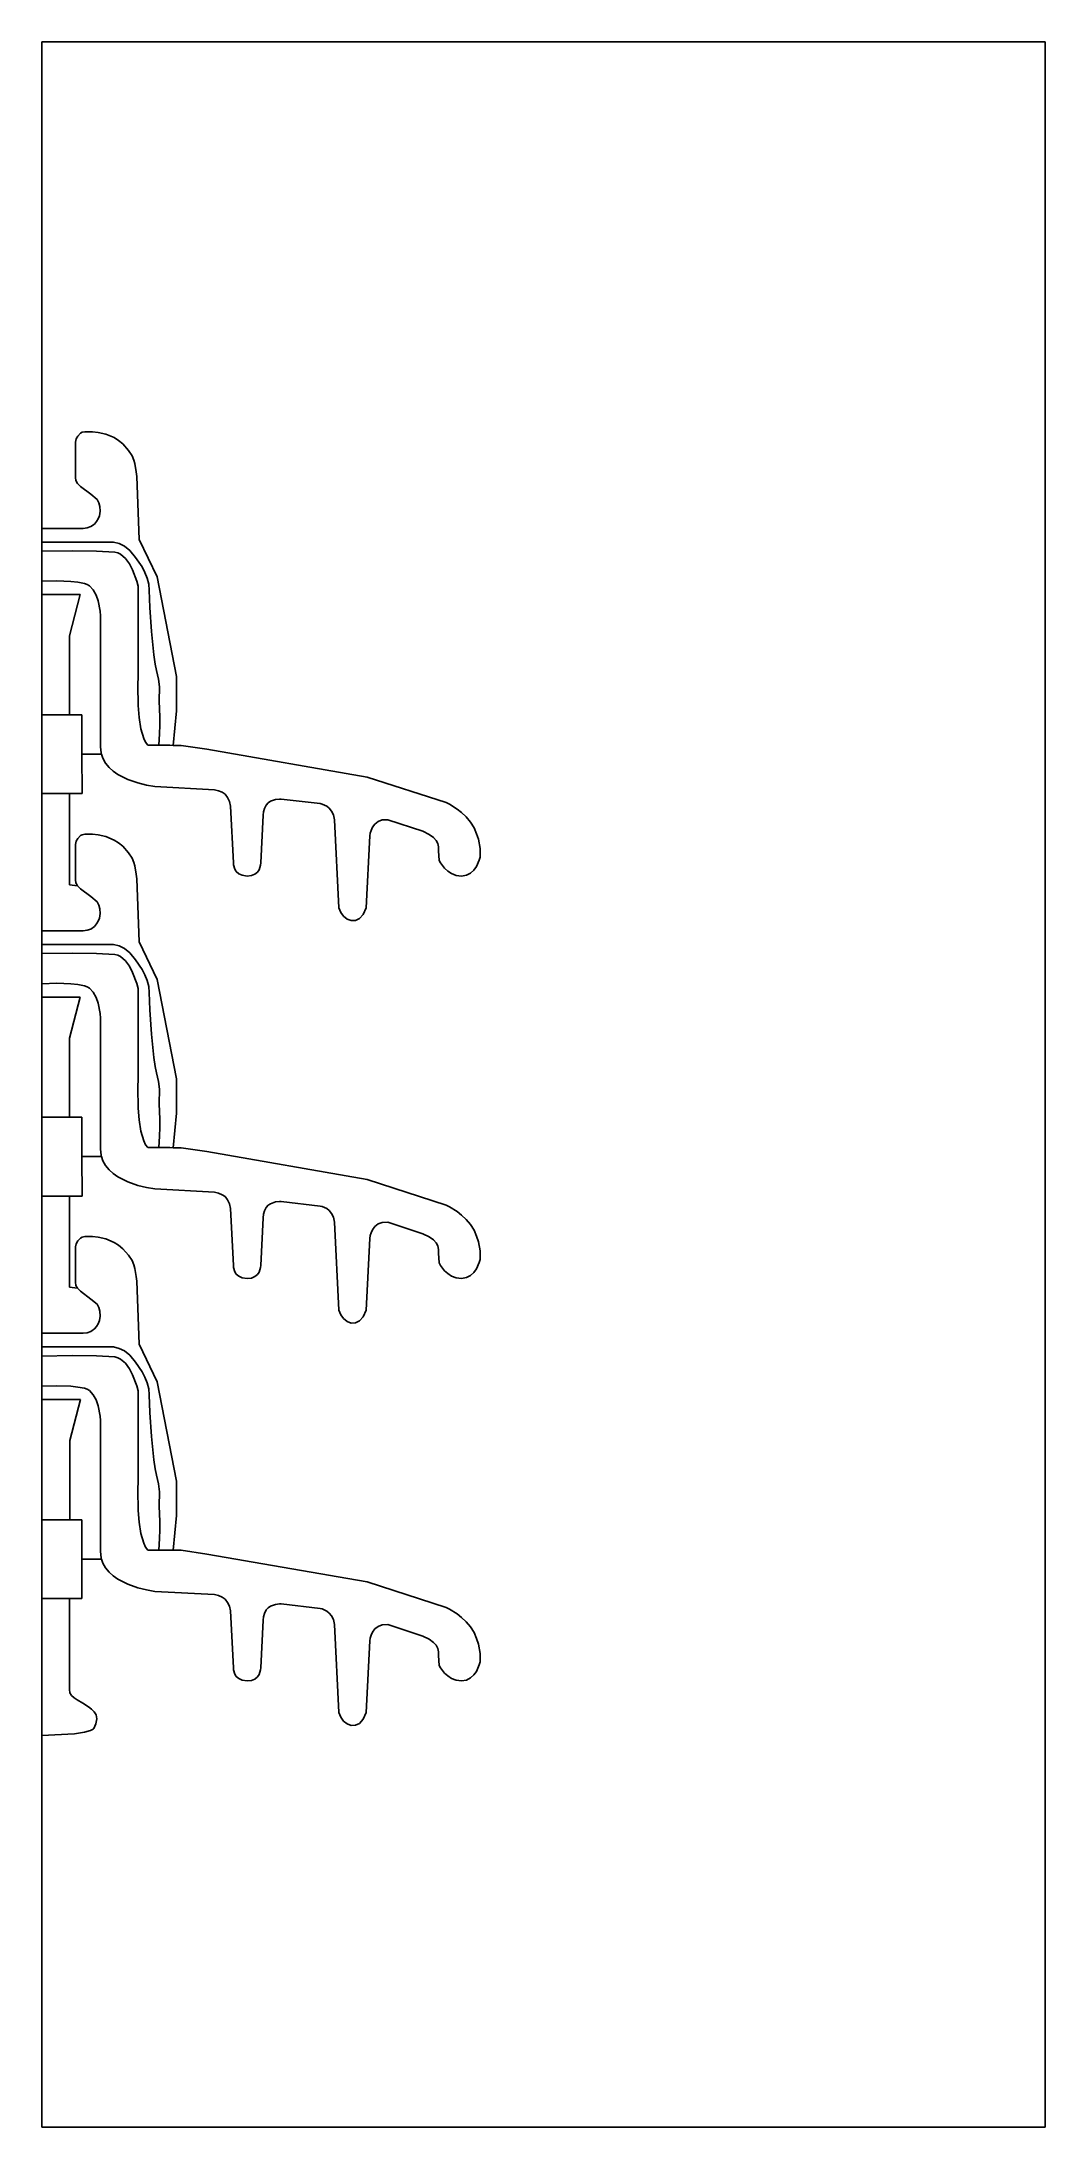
# Model space of a CAD drawing. Extents: x 0 to 292, y 0 to 607.
import ezdxf

# ---------------------------------------------------------------- set-up
doc = ezdxf.new("R2010")
doc.units = 0
for name, color, linetype in [('default', 7, 'CONTINUOUS'), ('layer100', 7, 'CONTINUOUS'), ('layer101', 7, 'CONTINUOUS'), ('layer102', 7, 'CONTINUOUS'), ('layer103', 7, 'CONTINUOUS'), ('layer104', 7, 'CONTINUOUS'), ('layer105', 7, 'CONTINUOUS'), ('layer106', 7, 'CONTINUOUS'), ('layer107', 7, 'CONTINUOUS'), ('layer108', 7, 'CONTINUOUS'), ('layer109', 7, 'CONTINUOUS'), ('layer110', 7, 'CONTINUOUS'), ('layer111', 7, 'CONTINUOUS'), ('layer112', 7, 'CONTINUOUS'), ('layer113', 7, 'CONTINUOUS'), ('layer114', 7, 'CONTINUOUS'), ('layer132', 7, 'CONTINUOUS'), ('layer133', 7, 'CONTINUOUS'), ('layer134', 7, 'CONTINUOUS'), ('layer135', 7, 'CONTINUOUS'), ('layer136', 7, 'CONTINUOUS'), ('layer137', 7, 'CONTINUOUS'), ('layer138', 7, 'CONTINUOUS'), ('layer139', 7, 'CONTINUOUS'), ('layer140', 7, 'CONTINUOUS'), ('layer141', 7, 'CONTINUOUS'), ('layer142', 7, 'CONTINUOUS'), ('layer143', 7, 'CONTINUOUS'), ('layer144', 7, 'CONTINUOUS'), ('layer145', 7, 'CONTINUOUS'), ('layer146', 7, 'CONTINUOUS'), ('layer147', 7, 'CONTINUOUS'), ('layer148', 7, 'CONTINUOUS'), ('layer149', 7, 'CONTINUOUS'), ('layer150', 7, 'CONTINUOUS'), ('layer151', 7, 'CONTINUOUS'), ('layer152', 7, 'CONTINUOUS'), ('layer153', 7, 'CONTINUOUS'), ('layer154', 7, 'CONTINUOUS'), ('layer155', 7, 'CONTINUOUS'), ('layer156', 7, 'CONTINUOUS'), ('layer157', 7, 'CONTINUOUS'), ('layer158', 7, 'CONTINUOUS'), ('layer159', 7, 'CONTINUOUS'), ('layer16', 7, 'CONTINUOUS'), ('layer160', 7, 'CONTINUOUS'), ('layer161', 7, 'CONTINUOUS'), ('layer162', 7, 'CONTINUOUS'), ('layer163', 7, 'CONTINUOUS'), ('layer164', 7, 'CONTINUOUS'), ('layer165', 7, 'CONTINUOUS'), ('layer166', 7, 'CONTINUOUS'), ('layer167', 7, 'CONTINUOUS'), ('layer168', 7, 'CONTINUOUS'), ('layer169', 7, 'CONTINUOUS'), ('layer170', 7, 'CONTINUOUS'), ('layer171', 7, 'CONTINUOUS'), ('layer172', 7, 'CONTINUOUS'), ('layer173', 7, 'CONTINUOUS'), ('layer174', 7, 'CONTINUOUS'), ('layer175', 7, 'CONTINUOUS'), ('layer176', 7, 'CONTINUOUS'), ('layer177', 7, 'CONTINUOUS'), ('layer178', 7, 'CONTINUOUS'), ('layer179', 7, 'CONTINUOUS'), ('layer180', 7, 'CONTINUOUS'), ('layer181', 7, 'CONTINUOUS'), ('layer182', 7, 'CONTINUOUS'), ('layer183', 7, 'CONTINUOUS'), ('layer184', 7, 'CONTINUOUS'), ('layer185', 7, 'CONTINUOUS'), ('layer186', 7, 'CONTINUOUS'), ('layer187', 7, 'CONTINUOUS'), ('layer188', 7, 'CONTINUOUS'), ('layer189', 7, 'CONTINUOUS'), ('layer190', 7, 'CONTINUOUS'), ('layer191', 7, 'CONTINUOUS'), ('layer192', 7, 'CONTINUOUS'), ('layer193', 7, 'CONTINUOUS'), ('layer194', 7, 'CONTINUOUS'), ('layer195', 7, 'CONTINUOUS'), ('layer196', 7, 'CONTINUOUS'), ('layer197', 7, 'CONTINUOUS'), ('layer198', 7, 'CONTINUOUS'), ('layer199', 7, 'CONTINUOUS'), ('layer20', 7, 'CONTINUOUS'), ('layer200', 7, 'CONTINUOUS'), ('layer201', 7, 'CONTINUOUS'), ('layer202', 7, 'CONTINUOUS'), ('layer203', 7, 'CONTINUOUS'), ('layer204', 7, 'CONTINUOUS'), ('layer205', 7, 'CONTINUOUS'), ('layer206', 7, 'CONTINUOUS'), ('layer207', 7, 'CONTINUOUS'), ('layer208', 7, 'CONTINUOUS'), ('layer209', 7, 'CONTINUOUS'), ('layer21', 7, 'CONTINUOUS'), ('layer210', 7, 'CONTINUOUS'), ('layer211', 7, 'CONTINUOUS'), ('layer212', 7, 'CONTINUOUS'), ('layer213', 7, 'CONTINUOUS'), ('layer214', 7, 'CONTINUOUS'), ('layer215', 7, 'CONTINUOUS'), ('layer216', 7, 'CONTINUOUS'), ('layer217', 7, 'CONTINUOUS'), ('layer218', 7, 'CONTINUOUS'), ('layer219', 7, 'CONTINUOUS'), ('layer22', 7, 'CONTINUOUS'), ('layer220', 7, 'CONTINUOUS'), ('layer221', 7, 'CONTINUOUS'), ('layer222', 7, 'CONTINUOUS'), ('layer223', 7, 'CONTINUOUS'), ('layer224', 7, 'CONTINUOUS'), ('layer225', 7, 'CONTINUOUS'), ('layer226', 7, 'CONTINUOUS'), ('layer23', 7, 'CONTINUOUS'), ('layer230', 7, 'CONTINUOUS'), ('layer235', 7, 'CONTINUOUS'), ('layer236', 7, 'CONTINUOUS'), ('layer237', 7, 'CONTINUOUS'), ('layer238', 7, 'CONTINUOUS'), ('layer239', 7, 'CONTINUOUS'), ('layer24', 7, 'CONTINUOUS'), ('layer240', 7, 'CONTINUOUS'), ('layer241', 7, 'CONTINUOUS'), ('layer242', 7, 'CONTINUOUS'), ('layer243', 7, 'CONTINUOUS'), ('layer244', 7, 'CONTINUOUS'), ('layer245', 7, 'CONTINUOUS'), ('layer246', 7, 'CONTINUOUS'), ('layer247', 7, 'CONTINUOUS'), ('layer248', 7, 'CONTINUOUS'), ('layer249', 7, 'CONTINUOUS'), ('layer25', 7, 'CONTINUOUS'), ('layer250', 7, 'CONTINUOUS'), ('layer251', 7, 'CONTINUOUS'), ('layer252', 7, 'CONTINUOUS'), ('layer253', 7, 'CONTINUOUS'), ('layer254', 7, 'CONTINUOUS'), ('layer255', 7, 'CONTINUOUS'), ('layer256', 7, 'CONTINUOUS'), ('layer257', 7, 'CONTINUOUS'), ('layer258', 7, 'CONTINUOUS'), ('layer259', 7, 'CONTINUOUS'), ('layer26', 7, 'CONTINUOUS'), ('layer260', 7, 'CONTINUOUS'), ('layer261', 7, 'CONTINUOUS'), ('layer262', 7, 'CONTINUOUS'), ('layer263', 7, 'CONTINUOUS'), ('layer264', 7, 'CONTINUOUS'), ('layer265', 7, 'CONTINUOUS'), ('layer266', 7, 'CONTINUOUS'), ('layer267', 7, 'CONTINUOUS'), ('layer268', 7, 'CONTINUOUS'), ('layer269', 7, 'CONTINUOUS'), ('layer27', 7, 'CONTINUOUS'), ('layer270', 7, 'CONTINUOUS'), ('layer271', 7, 'CONTINUOUS'), ('layer272', 7, 'CONTINUOUS'), ('layer273', 7, 'CONTINUOUS'), ('layer274', 7, 'CONTINUOUS'), ('layer275', 7, 'CONTINUOUS'), ('layer276', 7, 'CONTINUOUS'), ('layer277', 7, 'CONTINUOUS'), ('layer278', 7, 'CONTINUOUS'), ('layer279', 7, 'CONTINUOUS'), ('layer28', 7, 'CONTINUOUS'), ('layer280', 7, 'CONTINUOUS'), ('layer281', 7, 'CONTINUOUS'), ('layer282', 7, 'CONTINUOUS'), ('layer283', 7, 'CONTINUOUS'), ('layer284', 7, 'CONTINUOUS'), ('layer285', 7, 'CONTINUOUS'), ('layer286', 7, 'CONTINUOUS'), ('layer287', 7, 'CONTINUOUS'), ('layer288', 7, 'CONTINUOUS'), ('layer289', 7, 'CONTINUOUS'), ('layer29', 7, 'CONTINUOUS'), ('layer290', 7, 'CONTINUOUS'), ('layer291', 7, 'CONTINUOUS'), ('layer292', 7, 'CONTINUOUS'), ('layer293', 7, 'CONTINUOUS'), ('layer294', 7, 'CONTINUOUS'), ('layer295', 7, 'CONTINUOUS'), ('layer296', 7, 'CONTINUOUS'), ('layer297', 7, 'CONTINUOUS'), ('layer298', 7, 'CONTINUOUS'), ('layer30', 7, 'CONTINUOUS'), ('layer31', 7, 'CONTINUOUS'), ('layer32', 7, 'CONTINUOUS'), ('layer33', 7, 'CONTINUOUS'), ('layer34', 7, 'CONTINUOUS'), ('layer35', 7, 'CONTINUOUS'), ('layer36', 7, 'CONTINUOUS'), ('layer37', 7, 'CONTINUOUS'), ('layer38', 7, 'CONTINUOUS'), ('layer39', 7, 'CONTINUOUS'), ('layer40', 7, 'CONTINUOUS'), ('layer41', 7, 'CONTINUOUS'), ('layer42', 7, 'CONTINUOUS'), ('layer43', 7, 'CONTINUOUS'), ('layer44', 7, 'CONTINUOUS'), ('layer45', 7, 'CONTINUOUS'), ('layer46', 7, 'CONTINUOUS'), ('layer47', 7, 'CONTINUOUS'), ('layer48', 7, 'CONTINUOUS'), ('layer49', 7, 'CONTINUOUS'), ('layer50', 7, 'CONTINUOUS'), ('layer51', 7, 'CONTINUOUS'), ('layer52', 7, 'CONTINUOUS'), ('layer53', 7, 'CONTINUOUS'), ('layer54', 7, 'CONTINUOUS'), ('layer55', 7, 'CONTINUOUS'), ('layer56', 7, 'CONTINUOUS'), ('layer57', 7, 'CONTINUOUS'), ('layer58', 7, 'CONTINUOUS'), ('layer59', 7, 'CONTINUOUS'), ('layer60', 7, 'CONTINUOUS'), ('layer61', 7, 'CONTINUOUS'), ('layer62', 7, 'CONTINUOUS'), ('layer63', 7, 'CONTINUOUS'), ('layer64', 7, 'CONTINUOUS'), ('layer65', 7, 'CONTINUOUS'), ('layer66', 7, 'CONTINUOUS'), ('layer67', 7, 'CONTINUOUS'), ('layer68', 7, 'CONTINUOUS'), ('layer69', 7, 'CONTINUOUS'), ('layer70', 7, 'CONTINUOUS'), ('layer71', 7, 'CONTINUOUS'), ('layer72', 7, 'CONTINUOUS'), ('layer73', 7, 'CONTINUOUS'), ('layer74', 7, 'CONTINUOUS'), ('layer75', 7, 'CONTINUOUS'), ('layer76', 7, 'CONTINUOUS'), ('layer77', 7, 'CONTINUOUS'), ('layer78', 7, 'CONTINUOUS'), ('layer79', 7, 'CONTINUOUS'), ('layer80', 7, 'CONTINUOUS'), ('layer81', 7, 'CONTINUOUS'), ('layer82', 7, 'CONTINUOUS'), ('layer83', 7, 'CONTINUOUS'), ('layer84', 7, 'CONTINUOUS'), ('layer85', 7, 'CONTINUOUS'), ('layer86', 7, 'CONTINUOUS'), ('layer87', 7, 'CONTINUOUS'), ('layer88', 7, 'CONTINUOUS'), ('layer89', 7, 'CONTINUOUS'), ('layer90', 7, 'CONTINUOUS'), ('layer91', 7, 'CONTINUOUS'), ('layer92', 7, 'CONTINUOUS'), ('layer93', 7, 'CONTINUOUS'), ('layer94', 7, 'CONTINUOUS'), ('layer95', 7, 'CONTINUOUS'), ('layer96', 7, 'CONTINUOUS'), ('layer97', 7, 'CONTINUOUS'), ('layer98', 7, 'CONTINUOUS'), ('layer99', 7, 'CONTINUOUS')]:
    doc.layers.add(name, color=color, linetype=linetype)

msp = doc.modelspace()

# ---------------------------------------------------------------- linework, layer by layer
at = {"layer": 'default'}
for p, q in [((0.264587, 607.123), (292.036, 607.123)), ((292.036, 607.123), (292.036, 0.264681)), ((10.2976, 491.552), (10.7274, 492.387)), ((10.7274, 492.387), (11.5041, 493.206)), ((11.5041, 493.206), (12.0413, 493.474)), ((12.0413, 493.474), (12.8005, 493.632)), ((12.8005, 493.632), (15.0121, 493.639)), ((15.0121, 493.639), (16.6907, 493.458)), ((16.6907, 493.458), (18.8793, 492.956)), ((18.8793, 492.956), (21.3376, 491.911)), ((21.3376, 491.911), (22.5929, 491.114)), ((10.075, 490.642), (10.2976, 491.552)), ((10.075, 490.642), (10.075, 480.342)), ((22.5929, 491.114), (23.8256, 490.099)), ((23.8256, 490.099), (25.5241, 488.184)), ((25.5241, 488.184), (26.5232, 486.646)), ((26.5232, 486.646), (27.0493, 485.4)), ((10.075, 480.342), (10.1932, 479.433)), ((10.1932, 479.433), (10.6223, 478.585)), ((27.0493, 485.4), (27.3289, 484.363)), ((27.3289, 484.363), (27.7136, 482.015)), ((27.7136, 482.015), (27.8665, 480.627)), ((28.6305, 462.293), (27.8665, 480.627)), ((10.6223, 478.585), (11.5483, 477.733)), ((11.5483, 477.733), (14.5847, 475.446)), ((14.5847, 475.446), (16.3841, 473.95)), ((16.3841, 473.95), (16.8819, 472.994)), ((16.2298, 467.5), (15.5584, 466.744)), ((16.7151, 468.266), (16.2298, 467.5)), ((17.0422, 469.212), (16.7151, 468.266)), ((16.8819, 472.994), (17.1845, 471.907)), ((17.2388, 470.509), (17.0422, 469.212)), ((17.1845, 471.907), (17.2388, 470.509)), ((0.264587, 465.496), (12.2905, 465.496)), ((0.264587, 461.532), (21.1139, 461.532)), ((13.4756, 465.652), (12.2905, 465.496)), ((14.5429, 466.023), (13.4756, 465.652)), ((15.5584, 466.744), (14.5429, 466.023)), ((21.1139, 461.532), (22.7555, 461.085)), ((33.8345, 451.374), (28.6305, 462.293)), ((22.7555, 461.085), (24.2916, 460.345)), ((24.2916, 460.345), (25.8461, 459.097)), ((25.8461, 459.097), (27.5508, 457.074)), ((27.5508, 457.074), (29.4175, 454.286)), ((29.4175, 454.286), (30.2477, 452.694)), ((30.2477, 452.694), (30.9219, 451.02)), ((30.9219, 451.02), (31.3745, 449.299)), ((31.3745, 449.299), (31.5399, 447.567)), ((39.4839, 422.439), (33.8345, 451.374)), ((31.5399, 447.567), (31.7247, 442.468)), ((31.7247, 442.468), (32.2106, 435.471)), ((32.2106, 435.471), (32.895, 428.68)), ((32.895, 428.68), (33.2795, 426.018)), ((33.2795, 426.018), (33.6752, 424.196)), ((33.6752, 424.196), (34.2469, 421.685)), ((34.2469, 421.685), (34.4699, 419.379)), ((34.4699, 419.379), (34.4423, 415.188)), ((39.4839, 412.424), (39.4839, 422.439)), ((34.4423, 415.188), (34.5575, 410.722)), ((34.608, 408.26), (34.5321, 405.751)), ((34.5575, 410.722), (34.608, 408.26)), ((38.5074, 402.38), (39.4839, 412.424)), ((34.5321, 405.751), (34.3061, 402.408)), ((37.5046, 402.408), (34.3061, 402.408)), ((38.5074, 402.38), (37.5046, 402.408)), ((8.28683, 361.812), (10.6223, 361.496)), ((8.28683, 244.723), (10.6223, 244.407)), ((11.5749, 212.051), (0.264587, 212.051)), ((8.41815, 200.115), (11.5749, 212.051)), ((8.41815, 177.064), (8.41815, 200.115)), ((0.264587, 177.064), (8.41815, 177.064)), ((8.41815, 177.064), (11.8755, 177.064)), ((11.8755, 177.064), (11.8755, 165.611)), ((11.8755, 165.611), (11.8755, 154.159)), ((8.28683, 154.159), (0.264587, 154.159)), ((8.28683, 127.634), (8.28683, 154.159)), ((11.8755, 154.159), (8.28683, 154.159)), ((8.45888, 126.698), (8.28683, 127.634)), ((8.93242, 125.901), (8.45888, 126.698)), ((9.64339, 125.224), (8.93242, 125.901)), ((10.5277, 124.649), (9.64339, 125.224)), ((12.1872, 123.683), (10.5277, 124.649)), ((13.8189, 122.562), (12.1872, 123.683)), ((14.7276, 121.891), (13.8189, 122.562)), ((15.5247, 121.171), (14.7276, 121.891)), ((12.7395, 115.191), (14.4502, 115.716)), ((14.4502, 115.716), (15.2345, 116.158)), ((15.2345, 116.158), (15.4227, 116.344)), ((15.4227, 116.344), (16.0291, 117.652)), ((16.0824, 120.29), (15.5247, 121.171)), ((16.0291, 117.652), (16.2725, 119.136)), ((16.2725, 119.136), (16.0824, 120.29)), ((0.264587, 114.229), (9.77247, 114.758)), ((9.77247, 114.758), (12.7395, 115.191)), ((0.264587, 0.265), (292.036, 0.264681))]:
    msp.add_line(p, q, dxfattribs=at)
at = {"layer": 'layer100'}
msp.add_line((56.0388, 133.401), (56.0383, 133.969), dxfattribs=at)
at = {"layer": 'layer101'}
msp.add_line((69.8486, 152.575), (69.3654, 152.576), dxfattribs=at)
at = {"layer": 'layer102'}
msp.add_line((69.3654, 152.576), (68.1981, 152.43), dxfattribs=at)
at = {"layer": 'layer103'}
msp.add_line((68.1981, 152.43), (66.7702, 151.914), dxfattribs=at)
at = {"layer": 'layer104'}
msp.add_line((66.7702, 151.914), (66.0908, 151.448), dxfattribs=at)
at = {"layer": 'layer105'}
msp.add_line((66.0908, 151.448), (65.505, 150.804), dxfattribs=at)
at = {"layer": 'layer106'}
msp.add_line((65.505, 150.804), (64.9902, 149.798), dxfattribs=at)
at = {"layer": 'layer107'}
msp.add_line((64.9902, 149.798), (64.7438, 148.841), dxfattribs=at)
at = {"layer": 'layer108'}
msp.add_line((64.7438, 148.841), (64.6641, 147.846), dxfattribs=at)
at = {"layer": 'layer109'}
msp.add_line((55.1836, 150.547), (54.8085, 151.887), dxfattribs=at)
at = {"layer": 'layer110'}
msp.add_line((54.8085, 151.887), (54.31, 153.013), dxfattribs=at)
at = {"layer": 'layer111'}
msp.add_line((54.31, 153.013), (53.5922, 153.973), dxfattribs=at)
at = {"layer": 'layer112'}
msp.add_line((53.5922, 153.973), (52.7058, 154.548), dxfattribs=at)
at = {"layer": 'layer113'}
msp.add_line((52.7058, 154.548), (51.6896, 154.959), dxfattribs=at)
at = {"layer": 'layer114'}
msp.add_line((51.6896, 154.959), (50.5051, 155.287), dxfattribs=at)
at = {"layer": 'layer132'}
msp.add_line((0.264607, 231.318), (12.2905, 231.318), dxfattribs=at)
at = {"layer": 'layer133'}
msp.add_line((23.8256, 255.921), (25.5241, 254.006), dxfattribs=at)
at = {"layer": 'layer134'}
msp.add_line((25.5241, 254.006), (26.5232, 252.468), dxfattribs=at)
at = {"layer": 'layer135'}
msp.add_line((26.5232, 252.468), (27.0493, 251.222), dxfattribs=at)
at = {"layer": 'layer136'}
msp.add_line((27.0493, 251.222), (27.3289, 250.185), dxfattribs=at)
at = {"layer": 'layer137'}
msp.add_line((27.3289, 250.185), (27.7136, 247.837), dxfattribs=at)
at = {"layer": 'layer138'}
msp.add_line((27.7136, 247.837), (27.8665, 246.449), dxfattribs=at)
at = {"layer": 'layer139'}
msp.add_line((10.075, 256.464), (10.2976, 257.374), dxfattribs=at)
at = {"layer": 'layer140'}
msp.add_line((10.2976, 257.374), (10.7274, 258.209), dxfattribs=at)
at = {"layer": 'layer141'}
msp.add_line((10.7274, 258.209), (11.5041, 259.028), dxfattribs=at)
at = {"layer": 'layer142'}
msp.add_line((11.5041, 259.028), (12.0413, 259.296), dxfattribs=at)
at = {"layer": 'layer143'}
msp.add_line((12.0413, 259.296), (12.8005, 259.454), dxfattribs=at)
at = {"layer": 'layer144'}
msp.add_line((12.8005, 259.454), (15.0121, 259.461), dxfattribs=at)
at = {"layer": 'layer145'}
msp.add_line((15.0121, 259.461), (16.6907, 259.28), dxfattribs=at)
at = {"layer": 'layer146'}
msp.add_line((16.6907, 259.28), (18.8793, 258.778), dxfattribs=at)
at = {"layer": 'layer147'}
msp.add_line((18.8793, 258.778), (21.3376, 257.733), dxfattribs=at)
at = {"layer": 'layer148'}
msp.add_line((21.3376, 257.733), (22.5929, 256.936), dxfattribs=at)
at = {"layer": 'layer149'}
msp.add_line((22.5929, 256.936), (23.8256, 255.921), dxfattribs=at)
at = {"layer": 'layer150'}
msp.add_line((10.075, 246.164), (10.1932, 245.255), dxfattribs=at)
at = {"layer": 'layer151'}
msp.add_line((10.1932, 245.255), (10.6223, 244.407), dxfattribs=at)
at = {"layer": 'layer152'}
msp.add_line((10.6223, 244.407), (11.5483, 243.555), dxfattribs=at)
at = {"layer": 'layer153'}
msp.add_line((11.5483, 243.555), (14.5847, 241.268), dxfattribs=at)
at = {"layer": 'layer154'}
msp.add_line((14.5847, 241.268), (16.3841, 239.772), dxfattribs=at)
at = {"layer": 'layer155'}
msp.add_line((16.3841, 239.772), (16.8819, 238.816), dxfattribs=at)
at = {"layer": 'layer156'}
msp.add_line((16.8819, 238.816), (17.1845, 237.729), dxfattribs=at)
at = {"layer": 'layer157'}
msp.add_line((17.1845, 237.729), (17.2388, 236.331), dxfattribs=at)
at = {"layer": 'layer158'}
msp.add_line((17.2388, 236.331), (17.0422, 235.034), dxfattribs=at)
at = {"layer": 'layer159'}
msp.add_line((17.0422, 235.034), (16.7151, 234.088), dxfattribs=at)
at = {"layer": 'layer16'}
for p, q in [((0.264587, 607.123), (0.264587, 465.496)), ((0.264587, 465.496), (0.264587, 461.532)), ((0.264587, 461.532), (0.26461, 458.866)), ((0.26461, 458.866), (0.26454, 450.12)), ((0.26454, 450.12), (0.264587, 446.229)), ((0.264587, 446.229), (0.264587, 411.242)), ((0.264587, 411.242), (0.264587, 388.337)), ((0.264587, 388.337), (0.264587, 348.407)), ((0.264587, 348.407), (0.264587, 344.443)), ((0.264587, 344.443), (0.26461, 341.777)), ((0.26461, 341.777), (0.264587, 333.03)), ((0.264587, 333.03), (0.264587, 329.14)), ((0.264587, 329.14), (0.264587, 294.153)), ((0.264587, 294.153), (0.264587, 271.248)), ((0.264587, 271.248), (0.264607, 231.318)), ((0.264607, 231.318), (0.264587, 227.354)), ((0.264587, 227.354), (0.26461, 224.688)), ((0.26461, 224.688), (0.264587, 215.941)), ((0.264587, 215.941), (0.264587, 212.051)), ((0.264587, 212.051), (0.264587, 177.064)), ((0.264587, 177.064), (0.264587, 154.159)), ((0.264587, 154.159), (0.264587, 114.229)), ((0.264587, 114.229), (0.264587, 0.265))]:
    msp.add_line(p, q, dxfattribs=at)
at = {"layer": 'layer160'}
msp.add_line((16.7151, 234.088), (16.2298, 233.322), dxfattribs=at)
at = {"layer": 'layer161'}
msp.add_line((16.2298, 233.322), (15.5584, 232.566), dxfattribs=at)
at = {"layer": 'layer162'}
msp.add_line((15.5584, 232.566), (14.5429, 231.845), dxfattribs=at)
at = {"layer": 'layer163'}
msp.add_line((14.5429, 231.845), (13.4756, 231.474), dxfattribs=at)
at = {"layer": 'layer164'}
msp.add_line((13.4756, 231.474), (12.2905, 231.318), dxfattribs=at)
at = {"layer": 'layer165'}
msp.add_line((0.264587, 227.354), (21.1139, 227.354), dxfattribs=at)
at = {"layer": 'layer166'}
msp.add_line((21.1139, 227.354), (22.7555, 226.907), dxfattribs=at)
at = {"layer": 'layer167'}
msp.add_line((22.7555, 226.907), (24.2916, 226.167), dxfattribs=at)
at = {"layer": 'layer168'}
msp.add_line((24.2916, 226.167), (25.8461, 224.919), dxfattribs=at)
at = {"layer": 'layer169'}
msp.add_line((25.8461, 224.919), (27.5508, 222.896), dxfattribs=at)
at = {"layer": 'layer170'}
msp.add_line((27.5508, 222.896), (29.4175, 220.108), dxfattribs=at)
at = {"layer": 'layer171'}
msp.add_line((29.4175, 220.108), (30.2477, 218.516), dxfattribs=at)
at = {"layer": 'layer172'}
msp.add_line((30.2477, 218.516), (30.9219, 216.842), dxfattribs=at)
at = {"layer": 'layer173'}
msp.add_line((30.9219, 216.842), (31.3745, 215.121), dxfattribs=at)
at = {"layer": 'layer174'}
msp.add_line((31.3745, 215.121), (31.5399, 213.389), dxfattribs=at)
at = {"layer": 'layer175'}
msp.add_line((31.5399, 213.389), (31.7247, 208.29), dxfattribs=at)
at = {"layer": 'layer176'}
msp.add_line((31.7247, 208.29), (32.2106, 201.293), dxfattribs=at)
at = {"layer": 'layer177'}
msp.add_line((32.2106, 201.293), (32.895, 194.502), dxfattribs=at)
at = {"layer": 'layer178'}
msp.add_line((32.895, 194.502), (33.2795, 191.84), dxfattribs=at)
at = {"layer": 'layer179'}
msp.add_line((33.2795, 191.84), (33.6752, 190.018), dxfattribs=at)
at = {"layer": 'layer180'}
msp.add_line((33.6752, 190.018), (34.2469, 187.507), dxfattribs=at)
at = {"layer": 'layer181'}
msp.add_line((34.2469, 187.507), (34.4699, 185.201), dxfattribs=at)
at = {"layer": 'layer182'}
msp.add_line((34.4699, 185.201), (34.4423, 181.01), dxfattribs=at)
at = {"layer": 'layer183'}
msp.add_line((34.4423, 181.01), (34.5575, 176.544), dxfattribs=at)
at = {"layer": 'layer184'}
msp.add_line((34.5575, 176.544), (34.608, 174.082), dxfattribs=at)
at = {"layer": 'layer185'}
msp.add_line((34.608, 174.082), (34.5321, 171.573), dxfattribs=at)
at = {"layer": 'layer186'}
msp.add_line((34.5321, 171.573), (34.3061, 168.23), dxfattribs=at)
at = {"layer": 'layer187'}
msp.add_line((31.1081, 168.23), (30.4712, 169.096), dxfattribs=at)
at = {"layer": 'layer188'}
msp.add_line((30.4712, 169.096), (29.9327, 170.21), dxfattribs=at)
at = {"layer": 'layer189'}
msp.add_line((29.9327, 170.21), (29.1193, 173.013), dxfattribs=at)
at = {"layer": 'layer190'}
msp.add_line((29.1193, 173.013), (28.6048, 176.305), dxfattribs=at)
at = {"layer": 'layer191'}
msp.add_line((28.6048, 176.305), (28.3257, 179.75), dxfattribs=at)
at = {"layer": 'layer192'}
msp.add_line((28.3257, 179.75), (28.2208, 185.758), dxfattribs=at)
at = {"layer": 'layer193'}
msp.add_line((28.2208, 185.758), (28.2984, 188.357), dxfattribs=at)
at = {"layer": 'layer194'}
msp.add_line((28.2984, 188.357), (28.2984, 214.539), dxfattribs=at)
at = {"layer": 'layer195'}
msp.add_line((28.2984, 214.539), (27.9042, 215.988), dxfattribs=at)
at = {"layer": 'layer196'}
msp.add_line((27.9042, 215.988), (26.6833, 219.227), dxfattribs=at)
at = {"layer": 'layer197'}
msp.add_line((26.6833, 219.227), (25.7449, 220.998), dxfattribs=at)
at = {"layer": 'layer198'}
msp.add_line((25.7449, 220.998), (24.5783, 222.592), dxfattribs=at)
at = {"layer": 'layer199'}
msp.add_line((24.5783, 222.592), (23.1763, 223.802), dxfattribs=at)
at = {"layer": 'layer20'}
msp.add_line((38.5074, 168.202), (39.4839, 178.246), dxfattribs=at)
at = {"layer": 'layer200'}
msp.add_line((23.1763, 223.802), (22.3847, 224.197), dxfattribs=at)
at = {"layer": 'layer201'}
msp.add_line((22.3847, 224.197), (21.5316, 224.419), dxfattribs=at)
at = {"layer": 'layer202'}
msp.add_line((21.5316, 224.419), (16.2192, 224.745), dxfattribs=at)
at = {"layer": 'layer203'}
msp.add_line((16.2192, 224.745), (9.12976, 224.806), dxfattribs=at)
at = {"layer": 'layer204'}
msp.add_line((9.12976, 224.806), (0.26461, 224.688), dxfattribs=at)
at = {"layer": 'layer205'}
msp.add_line((33.1747, 156.199), (30.7054, 156.616), dxfattribs=at)
at = {"layer": 'layer206'}
msp.add_line((30.7054, 156.616), (28.1743, 157.252), dxfattribs=at)
at = {"layer": 'layer207'}
msp.add_line((28.1743, 157.252), (25.2728, 158.276), dxfattribs=at)
at = {"layer": 'layer208'}
msp.add_line((25.2728, 158.276), (22.3714, 159.762), dxfattribs=at)
at = {"layer": 'layer209'}
msp.add_line((22.3714, 159.762), (21.0364, 160.703), dxfattribs=at)
at = {"layer": 'layer21'}
msp.add_line((39.4839, 178.246), (39.4839, 188.261), dxfattribs=at)
at = {"layer": 'layer210'}
msp.add_line((21.0364, 160.703), (19.8403, 161.788), dxfattribs=at)
at = {"layer": 'layer211'}
msp.add_line((19.8403, 161.788), (18.8294, 163.028), dxfattribs=at)
at = {"layer": 'layer212'}
msp.add_line((18.8294, 163.028), (18.0501, 164.43), dxfattribs=at)
at = {"layer": 'layer213'}
for p, q in [((17.6411, 165.611), (17.5485, 166.006)), ((18.0501, 164.43), (17.6411, 165.611))]:
    msp.add_line(p, q, dxfattribs=at)
at = {"layer": 'layer214'}
msp.add_line((17.5485, 166.006), (17.371, 167.764), dxfattribs=at)
at = {"layer": 'layer215'}
msp.add_line((17.371, 167.764), (17.371, 205.897), dxfattribs=at)
at = {"layer": 'layer216'}
msp.add_line((17.371, 205.897), (17.2455, 207.229), dxfattribs=at)
at = {"layer": 'layer217'}
msp.add_line((17.2455, 207.229), (16.6491, 210.234), dxfattribs=at)
at = {"layer": 'layer218'}
msp.add_line((16.6491, 210.234), (16.071, 211.899), dxfattribs=at)
at = {"layer": 'layer219'}
msp.add_line((16.071, 211.899), (15.2514, 213.425), dxfattribs=at)
at = {"layer": 'layer22'}
msp.add_line((39.4839, 188.261), (33.8345, 217.196), dxfattribs=at)
at = {"layer": 'layer220'}
msp.add_line((15.2514, 213.425), (14.1489, 214.625), dxfattribs=at)
at = {"layer": 'layer221'}
msp.add_line((14.1489, 214.625), (13.4787, 215.045), dxfattribs=at)
at = {"layer": 'layer222'}
msp.add_line((13.4787, 215.045), (12.7223, 215.314), dxfattribs=at)
at = {"layer": 'layer223'}
msp.add_line((12.7223, 215.314), (10.7896, 215.665), dxfattribs=at)
at = {"layer": 'layer224'}
msp.add_line((10.7896, 215.665), (8.72242, 215.888), dxfattribs=at)
at = {"layer": 'layer225'}
msp.add_line((8.72242, 215.888), (4.66822, 216.051), dxfattribs=at)
at = {"layer": 'layer226'}
msp.add_line((4.66822, 216.051), (0.264587, 215.941), dxfattribs=at)
at = {"layer": 'layer23'}
msp.add_line((33.8345, 217.196), (28.6305, 228.115), dxfattribs=at)
at = {"layer": 'layer230'}
msp.add_line((17.6411, 165.611), (11.8755, 165.611), dxfattribs=at)
at = {"layer": 'layer235'}
msp.add_line((38.5074, 285.291), (39.4839, 295.335), dxfattribs=at)
at = {"layer": 'layer236'}
msp.add_line((39.4839, 295.335), (39.4839, 305.35), dxfattribs=at)
at = {"layer": 'layer237'}
msp.add_line((39.4839, 305.35), (33.8345, 334.285), dxfattribs=at)
at = {"layer": 'layer238'}
msp.add_line((33.8345, 334.285), (28.6305, 345.204), dxfattribs=at)
at = {"layer": 'layer239'}
msp.add_line((28.6305, 345.204), (27.8665, 363.538), dxfattribs=at)
at = {"layer": 'layer24'}
msp.add_line((28.6305, 228.115), (27.8665, 246.449), dxfattribs=at)
at = {"layer": 'layer240'}
msp.add_line((10.075, 373.553), (10.075, 363.253), dxfattribs=at)
at = {"layer": 'layer241'}
msp.add_line((117.859, 268.616), (94.8866, 276.08), dxfattribs=at)
at = {"layer": 'layer242'}
msp.add_line((94.8866, 276.08), (48.2334, 284.157), dxfattribs=at)
at = {"layer": 'layer243'}
msp.add_line((48.2334, 284.157), (40.7997, 285.262), dxfattribs=at)
at = {"layer": 'layer244'}
msp.add_line((100.854, 263.659), (111.077, 260.286), dxfattribs=at)
at = {"layer": 'layer245'}
msp.add_line((95.6587, 258.92), (94.5788, 238.035), dxfattribs=at)
at = {"layer": 'layer246'}
msp.add_line((86.684, 238.035), (85.3572, 263.648), dxfattribs=at)
at = {"layer": 'layer247'}
msp.add_line((81.1848, 268.331), (69.8486, 269.664), dxfattribs=at)
at = {"layer": 'layer248'}
msp.add_line((64.6641, 264.936), (63.9443, 251.058), dxfattribs=at)
at = {"layer": 'layer249'}
msp.add_line((56.0383, 251.058), (55.1836, 267.636), dxfattribs=at)
at = {"layer": 'layer25'}
msp.add_line((10.075, 256.464), (10.075, 246.164), dxfattribs=at)
at = {"layer": 'layer250'}
msp.add_line((50.5051, 272.376), (33.1747, 273.288), dxfattribs=at)
at = {"layer": 'layer251'}
msp.add_line((94.5788, 238.035), (93.7196, 236.104), dxfattribs=at)
at = {"layer": 'layer252'}
msp.add_line((93.7196, 236.104), (92.6578, 234.892), dxfattribs=at)
at = {"layer": 'layer253'}
msp.add_line((92.6578, 234.892), (91.4764, 234.316), dxfattribs=at)
at = {"layer": 'layer254'}
msp.add_line((91.4764, 234.316), (90.2585, 234.293), dxfattribs=at)
at = {"layer": 'layer255'}
msp.add_line((90.2585, 234.293), (89.0873, 234.737), dxfattribs=at)
at = {"layer": 'layer256'}
msp.add_line((89.0873, 234.737), (88.0457, 235.565), dxfattribs=at)
at = {"layer": 'layer257'}
msp.add_line((88.0457, 235.565), (87.2169, 236.692), dxfattribs=at)
at = {"layer": 'layer258'}
msp.add_line((87.2169, 236.692), (86.684, 238.035), dxfattribs=at)
at = {"layer": 'layer259'}
msp.add_line((100.854, 263.659), (99.263, 263.581), dxfattribs=at)
at = {"layer": 'layer26'}
msp.add_line((117.859, 151.527), (94.8866, 158.991), dxfattribs=at)
at = {"layer": 'layer260'}
msp.add_line((99.263, 263.581), (98.0324, 263.103), dxfattribs=at)
at = {"layer": 'layer261'}
msp.add_line((98.0324, 263.103), (97.1165, 262.352), dxfattribs=at)
at = {"layer": 'layer262'}
msp.add_line((97.1165, 262.352), (96.4697, 261.453), dxfattribs=at)
at = {"layer": 'layer263'}
msp.add_line((96.4697, 261.453), (96.0461, 260.534), dxfattribs=at)
at = {"layer": 'layer264'}
msp.add_line((96.0461, 260.534), (95.8002, 259.721), dxfattribs=at)
at = {"layer": 'layer265'}
msp.add_line((95.8002, 259.721), (95.6587, 258.92), dxfattribs=at)
at = {"layer": 'layer266'}
msp.add_line((85.3572, 263.648), (85.0539, 265.068), dxfattribs=at)
at = {"layer": 'layer267'}
msp.add_line((85.0539, 265.068), (84.5231, 266.171), dxfattribs=at)
at = {"layer": 'layer268'}
msp.add_line((84.5231, 266.171), (83.8473, 266.995), dxfattribs=at)
at = {"layer": 'layer269'}
msp.add_line((83.8473, 266.995), (83.1091, 267.581), dxfattribs=at)
at = {"layer": 'layer27'}
msp.add_line((94.8866, 158.991), (48.2334, 167.068), dxfattribs=at)
at = {"layer": 'layer270'}
msp.add_line((83.1091, 267.581), (81.776, 268.196), dxfattribs=at)
at = {"layer": 'layer271'}
msp.add_line((81.776, 268.196), (81.1848, 268.331), dxfattribs=at)
at = {"layer": 'layer272'}
for p, q in [((38.5074, 285.291), (37.5046, 285.319)), ((40.7997, 285.262), (38.5074, 285.291))]:
    msp.add_line(p, q, dxfattribs=at)
at = {"layer": 'layer273'}
for p, q in [((34.3061, 285.319), (31.1081, 285.319)), ((37.5046, 285.319), (34.3061, 285.319))]:
    msp.add_line(p, q, dxfattribs=at)
at = {"layer": 'layer274'}
msp.add_line((117.859, 268.616), (118.791, 268.143), dxfattribs=at)
at = {"layer": 'layer275'}
msp.add_line((118.791, 268.143), (121.019, 266.746), dxfattribs=at)
at = {"layer": 'layer276'}
msp.add_line((121.019, 266.746), (122.352, 265.71), dxfattribs=at)
at = {"layer": 'layer277'}
msp.add_line((122.352, 265.71), (123.688, 264.455), dxfattribs=at)
at = {"layer": 'layer278'}
msp.add_line((123.688, 264.455), (124.921, 262.985), dxfattribs=at)
at = {"layer": 'layer279'}
msp.add_line((124.921, 262.985), (125.944, 261.302), dxfattribs=at)
at = {"layer": 'layer28'}
msp.add_line((48.2334, 167.068), (40.7997, 168.173), dxfattribs=at)
at = {"layer": 'layer280'}
msp.add_line((125.944, 261.302), (126.695, 259.567), dxfattribs=at)
at = {"layer": 'layer281'}
msp.add_line((126.695, 259.567), (127.21, 257.958), dxfattribs=at)
at = {"layer": 'layer282'}
msp.add_line((127.21, 257.958), (127.699, 255.248), dxfattribs=at)
at = {"layer": 'layer283'}
msp.add_line((127.699, 255.248), (127.747, 253.431), dxfattribs=at)
at = {"layer": 'layer284'}
msp.add_line((127.747, 253.431), (127.688, 252.767), dxfattribs=at)
at = {"layer": 'layer285'}
msp.add_line((111.077, 260.286), (112.906, 259.341), dxfattribs=at)
at = {"layer": 'layer286'}
msp.add_line((112.906, 259.341), (114.161, 258.461), dxfattribs=at)
at = {"layer": 'layer287'}
msp.add_line((114.161, 258.461), (114.952, 257.599), dxfattribs=at)
at = {"layer": 'layer288'}
msp.add_line((114.952, 257.599), (115.391, 256.703), dxfattribs=at)
at = {"layer": 'layer289'}
msp.add_line((115.391, 256.703), (115.588, 255.723), dxfattribs=at)
at = {"layer": 'layer29'}
msp.add_line((100.854, 146.57), (111.077, 143.197), dxfattribs=at)
at = {"layer": 'layer290'}
msp.add_line((115.588, 255.723), (115.656, 254.608), dxfattribs=at)
at = {"layer": 'layer291'}
msp.add_line((115.656, 254.608), (115.845, 251.77), dxfattribs=at)
at = {"layer": 'layer292'}
msp.add_line((127.688, 252.767), (127.459, 251.907), dxfattribs=at)
at = {"layer": 'layer293'}
msp.add_line((127.459, 251.907), (126.625, 250.015), dxfattribs=at)
at = {"layer": 'layer294'}
msp.add_line((126.625, 250.015), (125.913, 249.005), dxfattribs=at)
at = {"layer": 'layer295'}
msp.add_line((125.913, 249.005), (124.967, 248.124), dxfattribs=at)
at = {"layer": 'layer296'}
msp.add_line((124.967, 248.124), (123.761, 247.5), dxfattribs=at)
at = {"layer": 'layer297'}
msp.add_line((123.761, 247.5), (122.267, 247.264), dxfattribs=at)
at = {"layer": 'layer298'}
msp.add_line((122.267, 247.264), (120.73, 247.457), dxfattribs=at)
at = {"layer": 'layer299'}
msp.add_line((120.73, 247.457), (119.411, 247.968), dxfattribs=at)
at = {"layer": 'layer30'}
msp.add_line((95.6587, 141.83), (94.5788, 120.945), dxfattribs=at)
at = {"layer": 'layer300'}
msp.add_line((119.411, 247.968), (118.305, 248.69), dxfattribs=at)
at = {"layer": 'layer301'}
msp.add_line((118.305, 248.69), (117.409, 249.517), dxfattribs=at)
at = {"layer": 'layer302'}
msp.add_line((117.409, 249.517), (116.231, 251.066), dxfattribs=at)
at = {"layer": 'layer303'}
msp.add_line((116.231, 251.066), (115.845, 251.77), dxfattribs=at)
at = {"layer": 'layer304'}
msp.add_line((63.9443, 251.058), (63.8793, 250.443), dxfattribs=at)
at = {"layer": 'layer305'}
msp.add_line((63.8793, 250.443), (63.4409, 249.102), dxfattribs=at)
at = {"layer": 'layer306'}
msp.add_line((63.4409, 249.102), (62.9678, 248.395), dxfattribs=at)
at = {"layer": 'layer307'}
msp.add_line((62.9678, 248.395), (62.2646, 247.79), dxfattribs=at)
at = {"layer": 'layer308'}
msp.add_line((62.2646, 247.79), (61.2858, 247.382), dxfattribs=at)
at = {"layer": 'layer309'}
msp.add_line((61.2858, 247.382), (59.9857, 247.264), dxfattribs=at)
at = {"layer": 'layer31'}
msp.add_line((86.684, 120.946), (85.3572, 146.559), dxfattribs=at)
at = {"layer": 'layer310'}
msp.add_line((59.9857, 247.264), (58.5577, 247.477), dxfattribs=at)
at = {"layer": 'layer311'}
msp.add_line((58.5577, 247.477), (57.5199, 247.931), dxfattribs=at)
at = {"layer": 'layer312'}
msp.add_line((57.5199, 247.931), (56.8106, 248.542), dxfattribs=at)
at = {"layer": 'layer313'}
msp.add_line((56.8106, 248.542), (56.3684, 249.227), dxfattribs=at)
at = {"layer": 'layer314'}
msp.add_line((56.3684, 249.227), (56.0388, 250.49), dxfattribs=at)
at = {"layer": 'layer315'}
msp.add_line((56.0388, 250.49), (56.0383, 251.058), dxfattribs=at)
at = {"layer": 'layer316'}
msp.add_line((69.8486, 269.664), (69.3654, 269.665), dxfattribs=at)
at = {"layer": 'layer317'}
msp.add_line((69.3654, 269.665), (68.1981, 269.519), dxfattribs=at)
at = {"layer": 'layer318'}
msp.add_line((68.1981, 269.519), (66.7702, 269.003), dxfattribs=at)
at = {"layer": 'layer319'}
msp.add_line((66.7702, 269.003), (66.0908, 268.537), dxfattribs=at)
at = {"layer": 'layer32'}
msp.add_line((81.1848, 151.242), (69.8486, 152.575), dxfattribs=at)
at = {"layer": 'layer320'}
msp.add_line((66.0908, 268.537), (65.505, 267.893), dxfattribs=at)
at = {"layer": 'layer321'}
msp.add_line((65.505, 267.893), (64.9902, 266.887), dxfattribs=at)
at = {"layer": 'layer322'}
msp.add_line((64.9902, 266.887), (64.7438, 265.93), dxfattribs=at)
at = {"layer": 'layer323'}
msp.add_line((64.7438, 265.93), (64.6641, 264.936), dxfattribs=at)
at = {"layer": 'layer324'}
msp.add_line((55.1836, 267.636), (54.8085, 268.976), dxfattribs=at)
at = {"layer": 'layer325'}
msp.add_line((54.8085, 268.976), (54.31, 270.102), dxfattribs=at)
at = {"layer": 'layer326'}
msp.add_line((54.31, 270.102), (53.5922, 271.062), dxfattribs=at)
at = {"layer": 'layer327'}
msp.add_line((53.5922, 271.062), (52.7058, 271.637), dxfattribs=at)
at = {"layer": 'layer328'}
msp.add_line((52.7058, 271.637), (51.6896, 272.048), dxfattribs=at)
at = {"layer": 'layer329'}
msp.add_line((51.6896, 272.048), (50.5051, 272.376), dxfattribs=at)
at = {"layer": 'layer33'}
msp.add_line((64.6641, 147.846), (63.9443, 133.968), dxfattribs=at)
at = {"layer": 'layer34'}
msp.add_line((56.0383, 133.969), (55.1836, 150.547), dxfattribs=at)
at = {"layer": 'layer347'}
msp.add_line((0.264587, 348.407), (12.2905, 348.407), dxfattribs=at)
at = {"layer": 'layer348'}
msp.add_line((23.8256, 373.01), (25.5241, 371.095), dxfattribs=at)
at = {"layer": 'layer349'}
msp.add_line((25.5241, 371.095), (26.5232, 369.557), dxfattribs=at)
at = {"layer": 'layer35'}
msp.add_line((50.5051, 155.287), (33.1747, 156.199), dxfattribs=at)
at = {"layer": 'layer350'}
msp.add_line((26.5232, 369.557), (27.0493, 368.311), dxfattribs=at)
at = {"layer": 'layer351'}
msp.add_line((27.0493, 368.311), (27.3289, 367.274), dxfattribs=at)
at = {"layer": 'layer352'}
msp.add_line((27.3289, 367.274), (27.7136, 364.926), dxfattribs=at)
at = {"layer": 'layer353'}
msp.add_line((27.7136, 364.926), (27.8665, 363.538), dxfattribs=at)
at = {"layer": 'layer354'}
msp.add_line((10.075, 373.553), (10.2976, 374.463), dxfattribs=at)
at = {"layer": 'layer355'}
msp.add_line((10.2976, 374.463), (10.7274, 375.298), dxfattribs=at)
at = {"layer": 'layer356'}
msp.add_line((10.7274, 375.298), (11.5041, 376.117), dxfattribs=at)
at = {"layer": 'layer357'}
msp.add_line((11.5041, 376.117), (12.0413, 376.385), dxfattribs=at)
at = {"layer": 'layer358'}
msp.add_line((12.0413, 376.385), (12.8005, 376.543), dxfattribs=at)
at = {"layer": 'layer359'}
msp.add_line((12.8005, 376.543), (15.0121, 376.55), dxfattribs=at)
at = {"layer": 'layer36'}
msp.add_line((94.5788, 120.945), (93.7196, 119.015), dxfattribs=at)
at = {"layer": 'layer360'}
msp.add_line((15.0121, 376.55), (16.6907, 376.369), dxfattribs=at)
at = {"layer": 'layer361'}
msp.add_line((16.6907, 376.369), (18.8793, 375.867), dxfattribs=at)
at = {"layer": 'layer362'}
msp.add_line((18.8793, 375.867), (21.3376, 374.822), dxfattribs=at)
at = {"layer": 'layer363'}
msp.add_line((21.3376, 374.822), (22.5929, 374.025), dxfattribs=at)
at = {"layer": 'layer364'}
msp.add_line((22.5929, 374.025), (23.8256, 373.01), dxfattribs=at)
at = {"layer": 'layer365'}
msp.add_line((10.075, 363.253), (10.1932, 362.344), dxfattribs=at)
at = {"layer": 'layer366'}
msp.add_line((10.1932, 362.344), (10.6223, 361.496), dxfattribs=at)
at = {"layer": 'layer367'}
msp.add_line((10.6223, 361.496), (11.5483, 360.644), dxfattribs=at)
at = {"layer": 'layer368'}
msp.add_line((11.5483, 360.644), (14.5847, 358.357), dxfattribs=at)
at = {"layer": 'layer369'}
msp.add_line((14.5847, 358.357), (16.3841, 356.861), dxfattribs=at)
at = {"layer": 'layer37'}
msp.add_line((93.7196, 119.015), (92.6578, 117.803), dxfattribs=at)
at = {"layer": 'layer370'}
msp.add_line((16.3841, 356.861), (16.8819, 355.905), dxfattribs=at)
at = {"layer": 'layer371'}
msp.add_line((16.8819, 355.905), (17.1845, 354.818), dxfattribs=at)
at = {"layer": 'layer372'}
msp.add_line((17.1845, 354.818), (17.2388, 353.42), dxfattribs=at)
at = {"layer": 'layer373'}
msp.add_line((17.2388, 353.42), (17.0422, 352.123), dxfattribs=at)
at = {"layer": 'layer374'}
msp.add_line((17.0422, 352.123), (16.7151, 351.177), dxfattribs=at)
at = {"layer": 'layer375'}
msp.add_line((16.7151, 351.177), (16.2298, 350.411), dxfattribs=at)
at = {"layer": 'layer376'}
msp.add_line((16.2298, 350.411), (15.5584, 349.655), dxfattribs=at)
at = {"layer": 'layer377'}
msp.add_line((15.5584, 349.655), (14.5429, 348.934), dxfattribs=at)
at = {"layer": 'layer378'}
msp.add_line((14.5429, 348.934), (13.4756, 348.563), dxfattribs=at)
at = {"layer": 'layer379'}
msp.add_line((13.4756, 348.563), (12.2905, 348.407), dxfattribs=at)
at = {"layer": 'layer38'}
msp.add_line((92.6578, 117.803), (91.4764, 117.227), dxfattribs=at)
at = {"layer": 'layer380'}
msp.add_line((0.264587, 344.443), (21.1139, 344.443), dxfattribs=at)
at = {"layer": 'layer381'}
msp.add_line((21.1139, 344.443), (22.7555, 343.996), dxfattribs=at)
at = {"layer": 'layer382'}
msp.add_line((22.7555, 343.996), (24.2916, 343.256), dxfattribs=at)
at = {"layer": 'layer383'}
msp.add_line((24.2916, 343.256), (25.8461, 342.008), dxfattribs=at)
at = {"layer": 'layer384'}
msp.add_line((25.8461, 342.008), (27.5508, 339.985), dxfattribs=at)
at = {"layer": 'layer385'}
msp.add_line((27.5508, 339.985), (29.4175, 337.197), dxfattribs=at)
at = {"layer": 'layer386'}
msp.add_line((29.4175, 337.197), (30.2477, 335.605), dxfattribs=at)
at = {"layer": 'layer387'}
msp.add_line((30.2477, 335.605), (30.9219, 333.931), dxfattribs=at)
at = {"layer": 'layer388'}
msp.add_line((30.9219, 333.931), (31.3745, 332.21), dxfattribs=at)
at = {"layer": 'layer389'}
msp.add_line((31.3745, 332.21), (31.5399, 330.478), dxfattribs=at)
at = {"layer": 'layer39'}
msp.add_line((91.4764, 117.227), (90.2585, 117.204), dxfattribs=at)
at = {"layer": 'layer390'}
msp.add_line((31.5399, 330.478), (31.7247, 325.379), dxfattribs=at)
at = {"layer": 'layer391'}
msp.add_line((31.7247, 325.379), (32.2106, 318.382), dxfattribs=at)
at = {"layer": 'layer392'}
msp.add_line((32.2106, 318.382), (32.895, 311.591), dxfattribs=at)
at = {"layer": 'layer393'}
msp.add_line((32.895, 311.591), (33.2795, 308.929), dxfattribs=at)
at = {"layer": 'layer394'}
msp.add_line((33.2795, 308.929), (33.6752, 307.107), dxfattribs=at)
at = {"layer": 'layer395'}
msp.add_line((33.6752, 307.107), (34.2469, 304.596), dxfattribs=at)
at = {"layer": 'layer396'}
msp.add_line((34.2469, 304.596), (34.4699, 302.29), dxfattribs=at)
at = {"layer": 'layer397'}
msp.add_line((34.4699, 302.29), (34.4423, 298.099), dxfattribs=at)
at = {"layer": 'layer398'}
msp.add_line((34.4423, 298.099), (34.5575, 293.633), dxfattribs=at)
at = {"layer": 'layer399'}
msp.add_line((34.5575, 293.633), (34.608, 291.171), dxfattribs=at)
at = {"layer": 'layer40'}
msp.add_line((90.2585, 117.204), (89.0873, 117.648), dxfattribs=at)
at = {"layer": 'layer400'}
msp.add_line((34.608, 291.171), (34.5321, 288.662), dxfattribs=at)
at = {"layer": 'layer401'}
msp.add_line((34.5321, 288.662), (34.3061, 285.319), dxfattribs=at)
at = {"layer": 'layer402'}
msp.add_line((31.1081, 285.319), (30.4712, 286.185), dxfattribs=at)
at = {"layer": 'layer403'}
msp.add_line((30.4712, 286.185), (29.9327, 287.299), dxfattribs=at)
at = {"layer": 'layer404'}
msp.add_line((29.9327, 287.299), (29.1193, 290.102), dxfattribs=at)
at = {"layer": 'layer405'}
msp.add_line((29.1193, 290.102), (28.6048, 293.394), dxfattribs=at)
at = {"layer": 'layer406'}
msp.add_line((28.6048, 293.394), (28.3257, 296.839), dxfattribs=at)
at = {"layer": 'layer407'}
msp.add_line((28.3257, 296.839), (28.2208, 302.847), dxfattribs=at)
at = {"layer": 'layer408'}
msp.add_line((28.2208, 302.847), (28.2984, 305.446), dxfattribs=at)
at = {"layer": 'layer409'}
msp.add_line((28.2984, 305.446), (28.2984, 331.628), dxfattribs=at)
at = {"layer": 'layer41'}
msp.add_line((89.0873, 117.648), (88.0457, 118.476), dxfattribs=at)
at = {"layer": 'layer410'}
msp.add_line((28.2984, 331.628), (27.9042, 333.077), dxfattribs=at)
at = {"layer": 'layer411'}
msp.add_line((27.9042, 333.077), (26.6833, 336.316), dxfattribs=at)
at = {"layer": 'layer412'}
msp.add_line((26.6833, 336.316), (25.7449, 338.087), dxfattribs=at)
at = {"layer": 'layer413'}
msp.add_line((25.7449, 338.087), (24.5783, 339.681), dxfattribs=at)
at = {"layer": 'layer414'}
msp.add_line((24.5783, 339.681), (23.1763, 340.891), dxfattribs=at)
at = {"layer": 'layer415'}
msp.add_line((23.1763, 340.891), (22.3847, 341.286), dxfattribs=at)
at = {"layer": 'layer416'}
msp.add_line((22.3847, 341.286), (21.5316, 341.508), dxfattribs=at)
at = {"layer": 'layer417'}
msp.add_line((21.5316, 341.508), (16.2192, 341.834), dxfattribs=at)
at = {"layer": 'layer418'}
msp.add_line((16.2192, 341.834), (9.12976, 341.895), dxfattribs=at)
at = {"layer": 'layer419'}
msp.add_line((9.12976, 341.895), (0.26461, 341.777), dxfattribs=at)
at = {"layer": 'layer42'}
msp.add_line((88.0457, 118.476), (87.2169, 119.603), dxfattribs=at)
at = {"layer": 'layer420'}
msp.add_line((33.1747, 273.288), (30.7054, 273.705), dxfattribs=at)
at = {"layer": 'layer421'}
msp.add_line((30.7054, 273.705), (28.1743, 274.341), dxfattribs=at)
at = {"layer": 'layer422'}
msp.add_line((28.1743, 274.341), (25.2728, 275.365), dxfattribs=at)
at = {"layer": 'layer423'}
msp.add_line((25.2728, 275.365), (22.3714, 276.851), dxfattribs=at)
at = {"layer": 'layer424'}
msp.add_line((22.3714, 276.851), (21.0364, 277.792), dxfattribs=at)
at = {"layer": 'layer425'}
msp.add_line((21.0364, 277.792), (19.8403, 278.877), dxfattribs=at)
at = {"layer": 'layer426'}
msp.add_line((19.8403, 278.877), (18.8294, 280.117), dxfattribs=at)
at = {"layer": 'layer427'}
msp.add_line((18.8294, 280.117), (18.0501, 281.519), dxfattribs=at)
at = {"layer": 'layer428'}
for p, q in [((17.6411, 282.7), (17.5485, 283.095)), ((18.0501, 281.519), (17.6411, 282.7))]:
    msp.add_line(p, q, dxfattribs=at)
at = {"layer": 'layer429'}
msp.add_line((17.5485, 283.095), (17.371, 284.853), dxfattribs=at)
at = {"layer": 'layer43'}
msp.add_line((87.2169, 119.603), (86.684, 120.946), dxfattribs=at)
at = {"layer": 'layer430'}
msp.add_line((17.371, 284.853), (17.371, 322.986), dxfattribs=at)
at = {"layer": 'layer431'}
msp.add_line((17.371, 322.986), (17.2455, 324.318), dxfattribs=at)
at = {"layer": 'layer432'}
msp.add_line((17.2455, 324.318), (16.6491, 327.323), dxfattribs=at)
at = {"layer": 'layer433'}
msp.add_line((16.6491, 327.323), (16.071, 328.988), dxfattribs=at)
at = {"layer": 'layer434'}
msp.add_line((16.071, 328.988), (15.2514, 330.514), dxfattribs=at)
at = {"layer": 'layer435'}
msp.add_line((15.2514, 330.514), (14.1489, 331.714), dxfattribs=at)
at = {"layer": 'layer436'}
msp.add_line((14.1489, 331.714), (13.4787, 332.134), dxfattribs=at)
at = {"layer": 'layer437'}
msp.add_line((13.4787, 332.134), (12.7223, 332.403), dxfattribs=at)
at = {"layer": 'layer438'}
msp.add_line((12.7223, 332.403), (10.7896, 332.754), dxfattribs=at)
at = {"layer": 'layer439'}
msp.add_line((10.7896, 332.754), (8.72242, 332.977), dxfattribs=at)
at = {"layer": 'layer44'}
msp.add_line((100.854, 146.57), (99.263, 146.492), dxfattribs=at)
at = {"layer": 'layer440'}
msp.add_line((8.72242, 332.977), (4.66822, 333.14), dxfattribs=at)
at = {"layer": 'layer441'}
msp.add_line((4.66822, 333.14), (0.264587, 333.03), dxfattribs=at)
at = {"layer": 'layer442'}
msp.add_line((8.28688, 294.153), (8.28688, 317.204), dxfattribs=at)
at = {"layer": 'layer443'}
msp.add_line((8.28688, 317.204), (11.4437, 329.14), dxfattribs=at)
at = {"layer": 'layer444'}
msp.add_line((11.4437, 329.14), (0.264587, 329.14), dxfattribs=at)
at = {"layer": 'layer445'}
for p, q in [((11.941156, 282.7), (11.8755, 282.7)), ((17.6411, 282.7), (11.941156, 282.7))]:
    msp.add_line(p, q, dxfattribs=at)
at = {"layer": 'layer446'}
msp.add_line((8.28683, 244.723), (8.28683, 271.248), dxfattribs=at)
at = {"layer": 'layer447'}
for p, q in [((0.264587, 294.153), (8.28688, 294.153)), ((8.28688, 294.153), (11.8755, 294.153))]:
    msp.add_line(p, q, dxfattribs=at)
at = {"layer": 'layer448'}
for p, q in [((11.8755, 294.153), (11.941156, 282.7)), ((11.941156, 282.7), (12.0068, 271.249))]:
    msp.add_line(p, q, dxfattribs=at)
at = {"layer": 'layer449'}
for p, q in [((8.28683, 271.248), (0.264587, 271.248)), ((12.0068, 271.249), (8.28683, 271.248))]:
    msp.add_line(p, q, dxfattribs=at)
at = {"layer": 'layer45'}
msp.add_line((99.263, 146.492), (98.0324, 146.014), dxfattribs=at)
at = {"layer": 'layer456'}
msp.add_line((117.859, 385.705), (94.8866, 393.169), dxfattribs=at)
at = {"layer": 'layer457'}
msp.add_line((94.8866, 393.169), (48.2334, 401.246), dxfattribs=at)
at = {"layer": 'layer458'}
msp.add_line((48.2334, 401.246), (40.7997, 402.351), dxfattribs=at)
at = {"layer": 'layer459'}
msp.add_line((100.854, 380.749), (111.077, 377.376), dxfattribs=at)
at = {"layer": 'layer46'}
msp.add_line((98.0324, 146.014), (97.1165, 145.263), dxfattribs=at)
at = {"layer": 'layer460'}
msp.add_line((95.6587, 376.009), (94.5788, 355.124), dxfattribs=at)
at = {"layer": 'layer461'}
msp.add_line((86.684, 355.124), (85.3572, 380.737), dxfattribs=at)
at = {"layer": 'layer462'}
msp.add_line((81.1848, 385.42), (69.8486, 386.753), dxfattribs=at)
at = {"layer": 'layer463'}
msp.add_line((64.6641, 382.025), (63.9443, 368.147), dxfattribs=at)
at = {"layer": 'layer464'}
msp.add_line((56.0383, 368.147), (55.1836, 384.725), dxfattribs=at)
at = {"layer": 'layer465'}
msp.add_line((50.5051, 389.465), (33.1747, 390.376), dxfattribs=at)
at = {"layer": 'layer466'}
msp.add_line((94.5788, 355.124), (93.7196, 353.193), dxfattribs=at)
at = {"layer": 'layer467'}
msp.add_line((93.7196, 353.193), (92.6578, 351.981), dxfattribs=at)
at = {"layer": 'layer468'}
msp.add_line((92.6578, 351.981), (91.4764, 351.405), dxfattribs=at)
at = {"layer": 'layer469'}
msp.add_line((91.4764, 351.405), (90.2585, 351.382), dxfattribs=at)
at = {"layer": 'layer47'}
msp.add_line((97.1165, 145.263), (96.4697, 144.364), dxfattribs=at)
at = {"layer": 'layer470'}
msp.add_line((90.2585, 351.382), (89.0873, 351.826), dxfattribs=at)
at = {"layer": 'layer471'}
msp.add_line((89.0873, 351.826), (88.0457, 352.654), dxfattribs=at)
at = {"layer": 'layer472'}
msp.add_line((88.0457, 352.654), (87.2169, 353.781), dxfattribs=at)
at = {"layer": 'layer473'}
msp.add_line((87.2169, 353.781), (86.684, 355.124), dxfattribs=at)
at = {"layer": 'layer474'}
msp.add_line((100.854, 380.749), (99.2631, 380.671), dxfattribs=at)
at = {"layer": 'layer475'}
msp.add_line((99.2631, 380.671), (98.0327, 380.193), dxfattribs=at)
at = {"layer": 'layer476'}
msp.add_line((98.0327, 380.193), (97.1169, 379.441), dxfattribs=at)
at = {"layer": 'layer477'}
msp.add_line((97.1169, 379.441), (96.4701, 378.543), dxfattribs=at)
at = {"layer": 'layer478'}
msp.add_line((96.4701, 378.543), (96.0466, 377.624), dxfattribs=at)
at = {"layer": 'layer479'}
msp.add_line((96.0466, 377.624), (95.8006, 376.811), dxfattribs=at)
at = {"layer": 'layer48'}
msp.add_line((96.4697, 144.364), (96.0461, 143.445), dxfattribs=at)
at = {"layer": 'layer480'}
msp.add_line((95.8006, 376.811), (95.6587, 376.009), dxfattribs=at)
at = {"layer": 'layer481'}
msp.add_line((85.3572, 380.737), (85.0539, 382.157), dxfattribs=at)
at = {"layer": 'layer482'}
msp.add_line((85.0539, 382.157), (84.5231, 383.26), dxfattribs=at)
at = {"layer": 'layer483'}
msp.add_line((84.5231, 383.26), (83.8472, 384.084), dxfattribs=at)
at = {"layer": 'layer484'}
msp.add_line((83.8472, 384.084), (83.109, 384.67), dxfattribs=at)
at = {"layer": 'layer485'}
msp.add_line((83.109, 384.67), (81.776, 385.285), dxfattribs=at)
at = {"layer": 'layer486'}
msp.add_line((81.776, 385.285), (81.1848, 385.42), dxfattribs=at)
at = {"layer": 'layer487'}
msp.add_line((40.7997, 402.351), (38.5074, 402.38), dxfattribs=at)
at = {"layer": 'layer488'}
msp.add_line((34.3061, 402.408), (31.1081, 402.408), dxfattribs=at)
at = {"layer": 'layer489'}
msp.add_line((117.859, 385.705), (118.791, 385.232), dxfattribs=at)
at = {"layer": 'layer49'}
msp.add_line((96.0461, 143.445), (95.8002, 142.632), dxfattribs=at)
at = {"layer": 'layer490'}
msp.add_line((118.791, 385.232), (121.019, 383.835), dxfattribs=at)
at = {"layer": 'layer491'}
msp.add_line((121.019, 383.835), (122.352, 382.799), dxfattribs=at)
at = {"layer": 'layer492'}
msp.add_line((122.352, 382.799), (123.688, 381.544), dxfattribs=at)
at = {"layer": 'layer493'}
msp.add_line((123.688, 381.544), (124.921, 380.074), dxfattribs=at)
at = {"layer": 'layer494'}
msp.add_line((124.921, 380.074), (125.944, 378.391), dxfattribs=at)
at = {"layer": 'layer495'}
msp.add_line((125.944, 378.391), (126.695, 376.656), dxfattribs=at)
at = {"layer": 'layer496'}
msp.add_line((126.695, 376.656), (127.21, 375.047), dxfattribs=at)
at = {"layer": 'layer497'}
msp.add_line((127.21, 375.047), (127.699, 372.337), dxfattribs=at)
at = {"layer": 'layer498'}
msp.add_line((127.699, 372.337), (127.747, 370.52), dxfattribs=at)
at = {"layer": 'layer499'}
msp.add_line((127.747, 370.52), (127.688, 369.856), dxfattribs=at)
at = {"layer": 'layer50'}
msp.add_line((95.8002, 142.632), (95.6587, 141.83), dxfattribs=at)
at = {"layer": 'layer500'}
msp.add_line((111.077, 377.376), (112.906, 376.43), dxfattribs=at)
at = {"layer": 'layer501'}
msp.add_line((112.906, 376.43), (114.161, 375.55), dxfattribs=at)
at = {"layer": 'layer502'}
msp.add_line((114.161, 375.55), (114.952, 374.688), dxfattribs=at)
at = {"layer": 'layer503'}
msp.add_line((114.952, 374.688), (115.391, 373.792), dxfattribs=at)
at = {"layer": 'layer504'}
msp.add_line((115.391, 373.792), (115.588, 372.812), dxfattribs=at)
at = {"layer": 'layer505'}
msp.add_line((115.588, 372.812), (115.656, 371.697), dxfattribs=at)
at = {"layer": 'layer506'}
msp.add_line((115.656, 371.697), (115.845, 368.859), dxfattribs=at)
at = {"layer": 'layer507'}
msp.add_line((127.688, 369.856), (127.459, 368.996), dxfattribs=at)
at = {"layer": 'layer508'}
msp.add_line((127.459, 368.996), (126.625, 367.104), dxfattribs=at)
at = {"layer": 'layer509'}
msp.add_line((126.625, 367.104), (125.913, 366.094), dxfattribs=at)
at = {"layer": 'layer51'}
msp.add_line((85.3572, 146.559), (85.0539, 147.979), dxfattribs=at)
at = {"layer": 'layer510'}
msp.add_line((125.913, 366.094), (124.967, 365.213), dxfattribs=at)
at = {"layer": 'layer511'}
msp.add_line((124.967, 365.213), (123.761, 364.589), dxfattribs=at)
at = {"layer": 'layer512'}
msp.add_line((123.761, 364.589), (122.267, 364.353), dxfattribs=at)
at = {"layer": 'layer513'}
msp.add_line((122.267, 364.353), (120.73, 364.546), dxfattribs=at)
at = {"layer": 'layer514'}
msp.add_line((120.73, 364.546), (119.411, 365.057), dxfattribs=at)
at = {"layer": 'layer515'}
msp.add_line((119.411, 365.057), (118.305, 365.779), dxfattribs=at)
at = {"layer": 'layer516'}
msp.add_line((118.305, 365.779), (117.409, 366.606), dxfattribs=at)
at = {"layer": 'layer517'}
msp.add_line((117.409, 366.606), (116.231, 368.155), dxfattribs=at)
at = {"layer": 'layer518'}
msp.add_line((116.231, 368.155), (115.845, 368.859), dxfattribs=at)
at = {"layer": 'layer519'}
msp.add_line((63.9443, 368.147), (63.8793, 367.532), dxfattribs=at)
at = {"layer": 'layer52'}
msp.add_line((85.0539, 147.979), (84.5231, 149.082), dxfattribs=at)
at = {"layer": 'layer520'}
msp.add_line((63.8793, 367.532), (63.4409, 366.191), dxfattribs=at)
at = {"layer": 'layer521'}
msp.add_line((63.4409, 366.191), (62.9678, 365.484), dxfattribs=at)
at = {"layer": 'layer522'}
msp.add_line((62.9678, 365.484), (62.2646, 364.879), dxfattribs=at)
at = {"layer": 'layer523'}
msp.add_line((62.2646, 364.879), (61.2858, 364.471), dxfattribs=at)
at = {"layer": 'layer524'}
msp.add_line((61.2858, 364.471), (59.9857, 364.353), dxfattribs=at)
at = {"layer": 'layer525'}
msp.add_line((59.9857, 364.353), (58.5577, 364.566), dxfattribs=at)
at = {"layer": 'layer526'}
msp.add_line((58.5577, 364.566), (57.5199, 365.02), dxfattribs=at)
at = {"layer": 'layer527'}
msp.add_line((57.5199, 365.02), (56.8106, 365.63), dxfattribs=at)
at = {"layer": 'layer528'}
msp.add_line((56.8106, 365.63), (56.3684, 366.316), dxfattribs=at)
at = {"layer": 'layer529'}
msp.add_line((56.3684, 366.316), (56.0388, 367.579), dxfattribs=at)
at = {"layer": 'layer53'}
msp.add_line((84.5231, 149.082), (83.8473, 149.906), dxfattribs=at)
at = {"layer": 'layer530'}
msp.add_line((56.0388, 367.579), (56.0383, 368.147), dxfattribs=at)
at = {"layer": 'layer531'}
msp.add_line((69.8486, 386.753), (69.3654, 386.754), dxfattribs=at)
at = {"layer": 'layer532'}
msp.add_line((69.3654, 386.754), (68.1981, 386.608), dxfattribs=at)
at = {"layer": 'layer533'}
msp.add_line((68.1981, 386.608), (66.7702, 386.092), dxfattribs=at)
at = {"layer": 'layer534'}
msp.add_line((66.7702, 386.092), (66.0908, 385.626), dxfattribs=at)
at = {"layer": 'layer535'}
msp.add_line((66.0908, 385.626), (65.505, 384.982), dxfattribs=at)
at = {"layer": 'layer536'}
msp.add_line((65.505, 384.982), (64.9902, 383.976), dxfattribs=at)
at = {"layer": 'layer537'}
msp.add_line((64.9902, 383.976), (64.7438, 383.019), dxfattribs=at)
at = {"layer": 'layer538'}
msp.add_line((64.7438, 383.019), (64.6641, 382.025), dxfattribs=at)
at = {"layer": 'layer539'}
msp.add_line((55.1836, 384.725), (54.8085, 386.065), dxfattribs=at)
at = {"layer": 'layer54'}
msp.add_line((83.8473, 149.906), (83.1091, 150.492), dxfattribs=at)
at = {"layer": 'layer540'}
msp.add_line((54.8085, 386.065), (54.31, 387.191), dxfattribs=at)
at = {"layer": 'layer541'}
msp.add_line((54.31, 387.191), (53.5922, 388.151), dxfattribs=at)
at = {"layer": 'layer542'}
msp.add_line((53.5922, 388.151), (52.7058, 388.726), dxfattribs=at)
at = {"layer": 'layer543'}
msp.add_line((52.7058, 388.726), (51.6896, 389.137), dxfattribs=at)
at = {"layer": 'layer544'}
msp.add_line((51.6896, 389.137), (50.5051, 389.465), dxfattribs=at)
at = {"layer": 'layer55'}
msp.add_line((83.1091, 150.492), (81.776, 151.107), dxfattribs=at)
at = {"layer": 'layer56'}
msp.add_line((81.776, 151.107), (81.1848, 151.242), dxfattribs=at)
at = {"layer": 'layer57'}
for p, q in [((38.5074, 168.202), (37.5046, 168.23)), ((40.7997, 168.173), (38.5074, 168.202))]:
    msp.add_line(p, q, dxfattribs=at)
at = {"layer": 'layer58'}
for p, q in [((34.3061, 168.23), (31.1081, 168.23)), ((37.5046, 168.23), (34.3061, 168.23))]:
    msp.add_line(p, q, dxfattribs=at)
at = {"layer": 'layer59'}
msp.add_line((117.859, 151.527), (118.791, 151.054), dxfattribs=at)
at = {"layer": 'layer60'}
msp.add_line((118.791, 151.054), (121.019, 149.657), dxfattribs=at)
at = {"layer": 'layer61'}
msp.add_line((121.019, 149.657), (122.352, 148.621), dxfattribs=at)
at = {"layer": 'layer617'}
msp.add_line((31.1081, 402.408), (30.4712, 403.274), dxfattribs=at)
at = {"layer": 'layer618'}
msp.add_line((30.4712, 403.274), (29.9327, 404.388), dxfattribs=at)
at = {"layer": 'layer619'}
msp.add_line((29.9327, 404.388), (29.1193, 407.191), dxfattribs=at)
at = {"layer": 'layer62'}
msp.add_line((122.352, 148.621), (123.688, 147.366), dxfattribs=at)
at = {"layer": 'layer620'}
msp.add_line((29.1193, 407.191), (28.6048, 410.483), dxfattribs=at)
at = {"layer": 'layer621'}
msp.add_line((28.6048, 410.483), (28.3257, 413.928), dxfattribs=at)
at = {"layer": 'layer622'}
msp.add_line((28.3257, 413.928), (28.2208, 419.936), dxfattribs=at)
at = {"layer": 'layer623'}
msp.add_line((28.2208, 419.936), (28.2984, 422.535), dxfattribs=at)
at = {"layer": 'layer624'}
msp.add_line((28.2984, 422.535), (28.2984, 448.717), dxfattribs=at)
at = {"layer": 'layer625'}
msp.add_line((28.2984, 448.717), (27.9042, 450.166), dxfattribs=at)
at = {"layer": 'layer626'}
msp.add_line((27.9042, 450.166), (26.6833, 453.405), dxfattribs=at)
at = {"layer": 'layer627'}
msp.add_line((26.6833, 453.405), (25.7449, 455.176), dxfattribs=at)
at = {"layer": 'layer628'}
msp.add_line((25.7449, 455.176), (24.5783, 456.77), dxfattribs=at)
at = {"layer": 'layer629'}
msp.add_line((24.5783, 456.77), (23.1763, 457.98), dxfattribs=at)
at = {"layer": 'layer63'}
msp.add_line((123.688, 147.366), (124.921, 145.896), dxfattribs=at)
at = {"layer": 'layer630'}
msp.add_line((23.1763, 457.98), (22.3847, 458.375), dxfattribs=at)
at = {"layer": 'layer631'}
msp.add_line((22.3847, 458.375), (21.5316, 458.597), dxfattribs=at)
at = {"layer": 'layer632'}
msp.add_line((21.5316, 458.597), (16.2192, 458.923), dxfattribs=at)
at = {"layer": 'layer633'}
msp.add_line((16.2192, 458.923), (9.12976, 458.984), dxfattribs=at)
at = {"layer": 'layer634'}
msp.add_line((9.12976, 458.984), (0.26461, 458.866), dxfattribs=at)
at = {"layer": 'layer635'}
msp.add_line((33.1747, 390.376), (30.7054, 390.794), dxfattribs=at)
at = {"layer": 'layer636'}
msp.add_line((30.7054, 390.794), (28.1743, 391.43), dxfattribs=at)
at = {"layer": 'layer637'}
msp.add_line((28.1743, 391.43), (25.2728, 392.454), dxfattribs=at)
at = {"layer": 'layer638'}
msp.add_line((25.2728, 392.454), (22.3714, 393.94), dxfattribs=at)
at = {"layer": 'layer639'}
msp.add_line((22.3714, 393.94), (21.0364, 394.881), dxfattribs=at)
at = {"layer": 'layer64'}
msp.add_line((124.921, 145.896), (125.944, 144.213), dxfattribs=at)
at = {"layer": 'layer640'}
msp.add_line((21.0364, 394.881), (19.8403, 395.966), dxfattribs=at)
at = {"layer": 'layer641'}
msp.add_line((19.8403, 395.966), (18.8294, 397.206), dxfattribs=at)
at = {"layer": 'layer642'}
msp.add_line((18.8294, 397.206), (18.0501, 398.608), dxfattribs=at)
at = {"layer": 'layer643'}
for p, q in [((17.6411, 399.79), (17.5485, 400.184)), ((18.0501, 398.608), (17.6411, 399.79))]:
    msp.add_line(p, q, dxfattribs=at)
at = {"layer": 'layer644'}
msp.add_line((17.5485, 400.184), (17.371, 401.942), dxfattribs=at)
at = {"layer": 'layer645'}
msp.add_line((17.371, 401.942), (17.371, 440.075), dxfattribs=at)
at = {"layer": 'layer646'}
msp.add_line((17.371, 440.075), (17.2455, 441.407), dxfattribs=at)
at = {"layer": 'layer647'}
msp.add_line((17.2455, 441.407), (16.6491, 444.412), dxfattribs=at)
at = {"layer": 'layer648'}
msp.add_line((16.6491, 444.412), (16.071, 446.077), dxfattribs=at)
at = {"layer": 'layer649'}
msp.add_line((16.071, 446.077), (15.2514, 447.603), dxfattribs=at)
at = {"layer": 'layer65'}
msp.add_line((125.944, 144.213), (126.695, 142.478), dxfattribs=at)
at = {"layer": 'layer650'}
msp.add_line((15.2514, 447.603), (14.1489, 448.803), dxfattribs=at)
at = {"layer": 'layer651'}
msp.add_line((14.1489, 448.803), (13.4787, 449.223), dxfattribs=at)
at = {"layer": 'layer652'}
msp.add_line((13.4787, 449.223), (12.7223, 449.492), dxfattribs=at)
at = {"layer": 'layer653'}
msp.add_line((12.7223, 449.492), (10.7896, 449.843), dxfattribs=at)
at = {"layer": 'layer654'}
msp.add_line((10.7896, 449.843), (8.72241, 450.066), dxfattribs=at)
at = {"layer": 'layer655'}
msp.add_line((8.72241, 450.066), (4.66819, 450.229), dxfattribs=at)
at = {"layer": 'layer656'}
msp.add_line((4.66819, 450.229), (0.26454, 450.12), dxfattribs=at)
at = {"layer": 'layer657'}
msp.add_line((8.28688, 411.242), (8.28688, 434.293), dxfattribs=at)
at = {"layer": 'layer658'}
msp.add_line((8.28688, 434.293), (11.4437, 446.229), dxfattribs=at)
at = {"layer": 'layer659'}
msp.add_line((11.4437, 446.229), (0.264587, 446.229), dxfattribs=at)
at = {"layer": 'layer66'}
msp.add_line((126.695, 142.478), (127.21, 140.869), dxfattribs=at)
at = {"layer": 'layer660'}
for p, q in [((11.94115, 399.79), (11.8755, 399.79)), ((17.6411, 399.79), (11.94115, 399.79))]:
    msp.add_line(p, q, dxfattribs=at)
at = {"layer": 'layer661'}
msp.add_line((8.28683, 361.812), (8.28683, 388.337), dxfattribs=at)
at = {"layer": 'layer662'}
for p, q in [((0.264587, 411.242), (8.28688, 411.242)), ((8.28688, 411.242), (11.8755, 411.242))]:
    msp.add_line(p, q, dxfattribs=at)
at = {"layer": 'layer663'}
for p, q in [((11.8755, 411.242), (11.94115, 399.79)), ((11.94115, 399.79), (12.0068, 388.338))]:
    msp.add_line(p, q, dxfattribs=at)
at = {"layer": 'layer664'}
for p, q in [((8.28683, 388.337), (0.264587, 388.337)), ((12.0068, 388.338), (8.28683, 388.337))]:
    msp.add_line(p, q, dxfattribs=at)
at = {"layer": 'layer67'}
msp.add_line((127.21, 140.869), (127.699, 138.159), dxfattribs=at)
at = {"layer": 'layer68'}
msp.add_line((127.699, 138.159), (127.747, 136.342), dxfattribs=at)
at = {"layer": 'layer69'}
msp.add_line((127.747, 136.342), (127.688, 135.678), dxfattribs=at)
at = {"layer": 'layer70'}
msp.add_line((111.077, 143.197), (112.906, 142.252), dxfattribs=at)
at = {"layer": 'layer71'}
msp.add_line((112.906, 142.252), (114.161, 141.372), dxfattribs=at)
at = {"layer": 'layer72'}
msp.add_line((114.161, 141.372), (114.952, 140.51), dxfattribs=at)
at = {"layer": 'layer73'}
msp.add_line((114.952, 140.51), (115.391, 139.614), dxfattribs=at)
at = {"layer": 'layer74'}
msp.add_line((115.391, 139.614), (115.588, 138.634), dxfattribs=at)
at = {"layer": 'layer75'}
msp.add_line((115.588, 138.634), (115.656, 137.519), dxfattribs=at)
at = {"layer": 'layer76'}
msp.add_line((115.656, 137.519), (115.845, 134.681), dxfattribs=at)
at = {"layer": 'layer77'}
msp.add_line((127.688, 135.678), (127.459, 134.818), dxfattribs=at)
at = {"layer": 'layer78'}
msp.add_line((127.459, 134.818), (126.625, 132.926), dxfattribs=at)
at = {"layer": 'layer79'}
msp.add_line((126.625, 132.926), (125.913, 131.916), dxfattribs=at)
at = {"layer": 'layer80'}
msp.add_line((125.913, 131.916), (124.967, 131.035), dxfattribs=at)
at = {"layer": 'layer81'}
msp.add_line((124.967, 131.035), (123.761, 130.411), dxfattribs=at)
at = {"layer": 'layer82'}
msp.add_line((123.761, 130.411), (122.267, 130.175), dxfattribs=at)
at = {"layer": 'layer83'}
msp.add_line((122.267, 130.175), (120.73, 130.368), dxfattribs=at)
at = {"layer": 'layer84'}
msp.add_line((120.73, 130.368), (119.411, 130.879), dxfattribs=at)
at = {"layer": 'layer85'}
msp.add_line((119.411, 130.879), (118.305, 131.601), dxfattribs=at)
at = {"layer": 'layer86'}
msp.add_line((118.305, 131.601), (117.409, 132.428), dxfattribs=at)
at = {"layer": 'layer87'}
msp.add_line((117.409, 132.428), (116.231, 133.977), dxfattribs=at)
at = {"layer": 'layer88'}
msp.add_line((116.231, 133.977), (115.845, 134.681), dxfattribs=at)
at = {"layer": 'layer89'}
msp.add_line((63.9443, 133.968), (63.8793, 133.354), dxfattribs=at)
at = {"layer": 'layer90'}
msp.add_line((63.8793, 133.354), (63.4409, 132.013), dxfattribs=at)
at = {"layer": 'layer91'}
msp.add_line((63.4409, 132.013), (62.9678, 131.306), dxfattribs=at)
at = {"layer": 'layer92'}
msp.add_line((62.9678, 131.306), (62.2646, 130.701), dxfattribs=at)
at = {"layer": 'layer93'}
msp.add_line((62.2646, 130.701), (61.2858, 130.293), dxfattribs=at)
at = {"layer": 'layer94'}
msp.add_line((61.2858, 130.293), (59.9857, 130.175), dxfattribs=at)
at = {"layer": 'layer95'}
msp.add_line((59.9857, 130.175), (58.5577, 130.388), dxfattribs=at)
at = {"layer": 'layer96'}
msp.add_line((58.5577, 130.388), (57.5199, 130.842), dxfattribs=at)
at = {"layer": 'layer97'}
msp.add_line((57.5199, 130.842), (56.8106, 131.452), dxfattribs=at)
at = {"layer": 'layer98'}
msp.add_line((56.8106, 131.452), (56.3684, 132.138), dxfattribs=at)
at = {"layer": 'layer99'}
msp.add_line((56.3684, 132.138), (56.0388, 133.401), dxfattribs=at)

doc.saveas('drawing.dxf')
